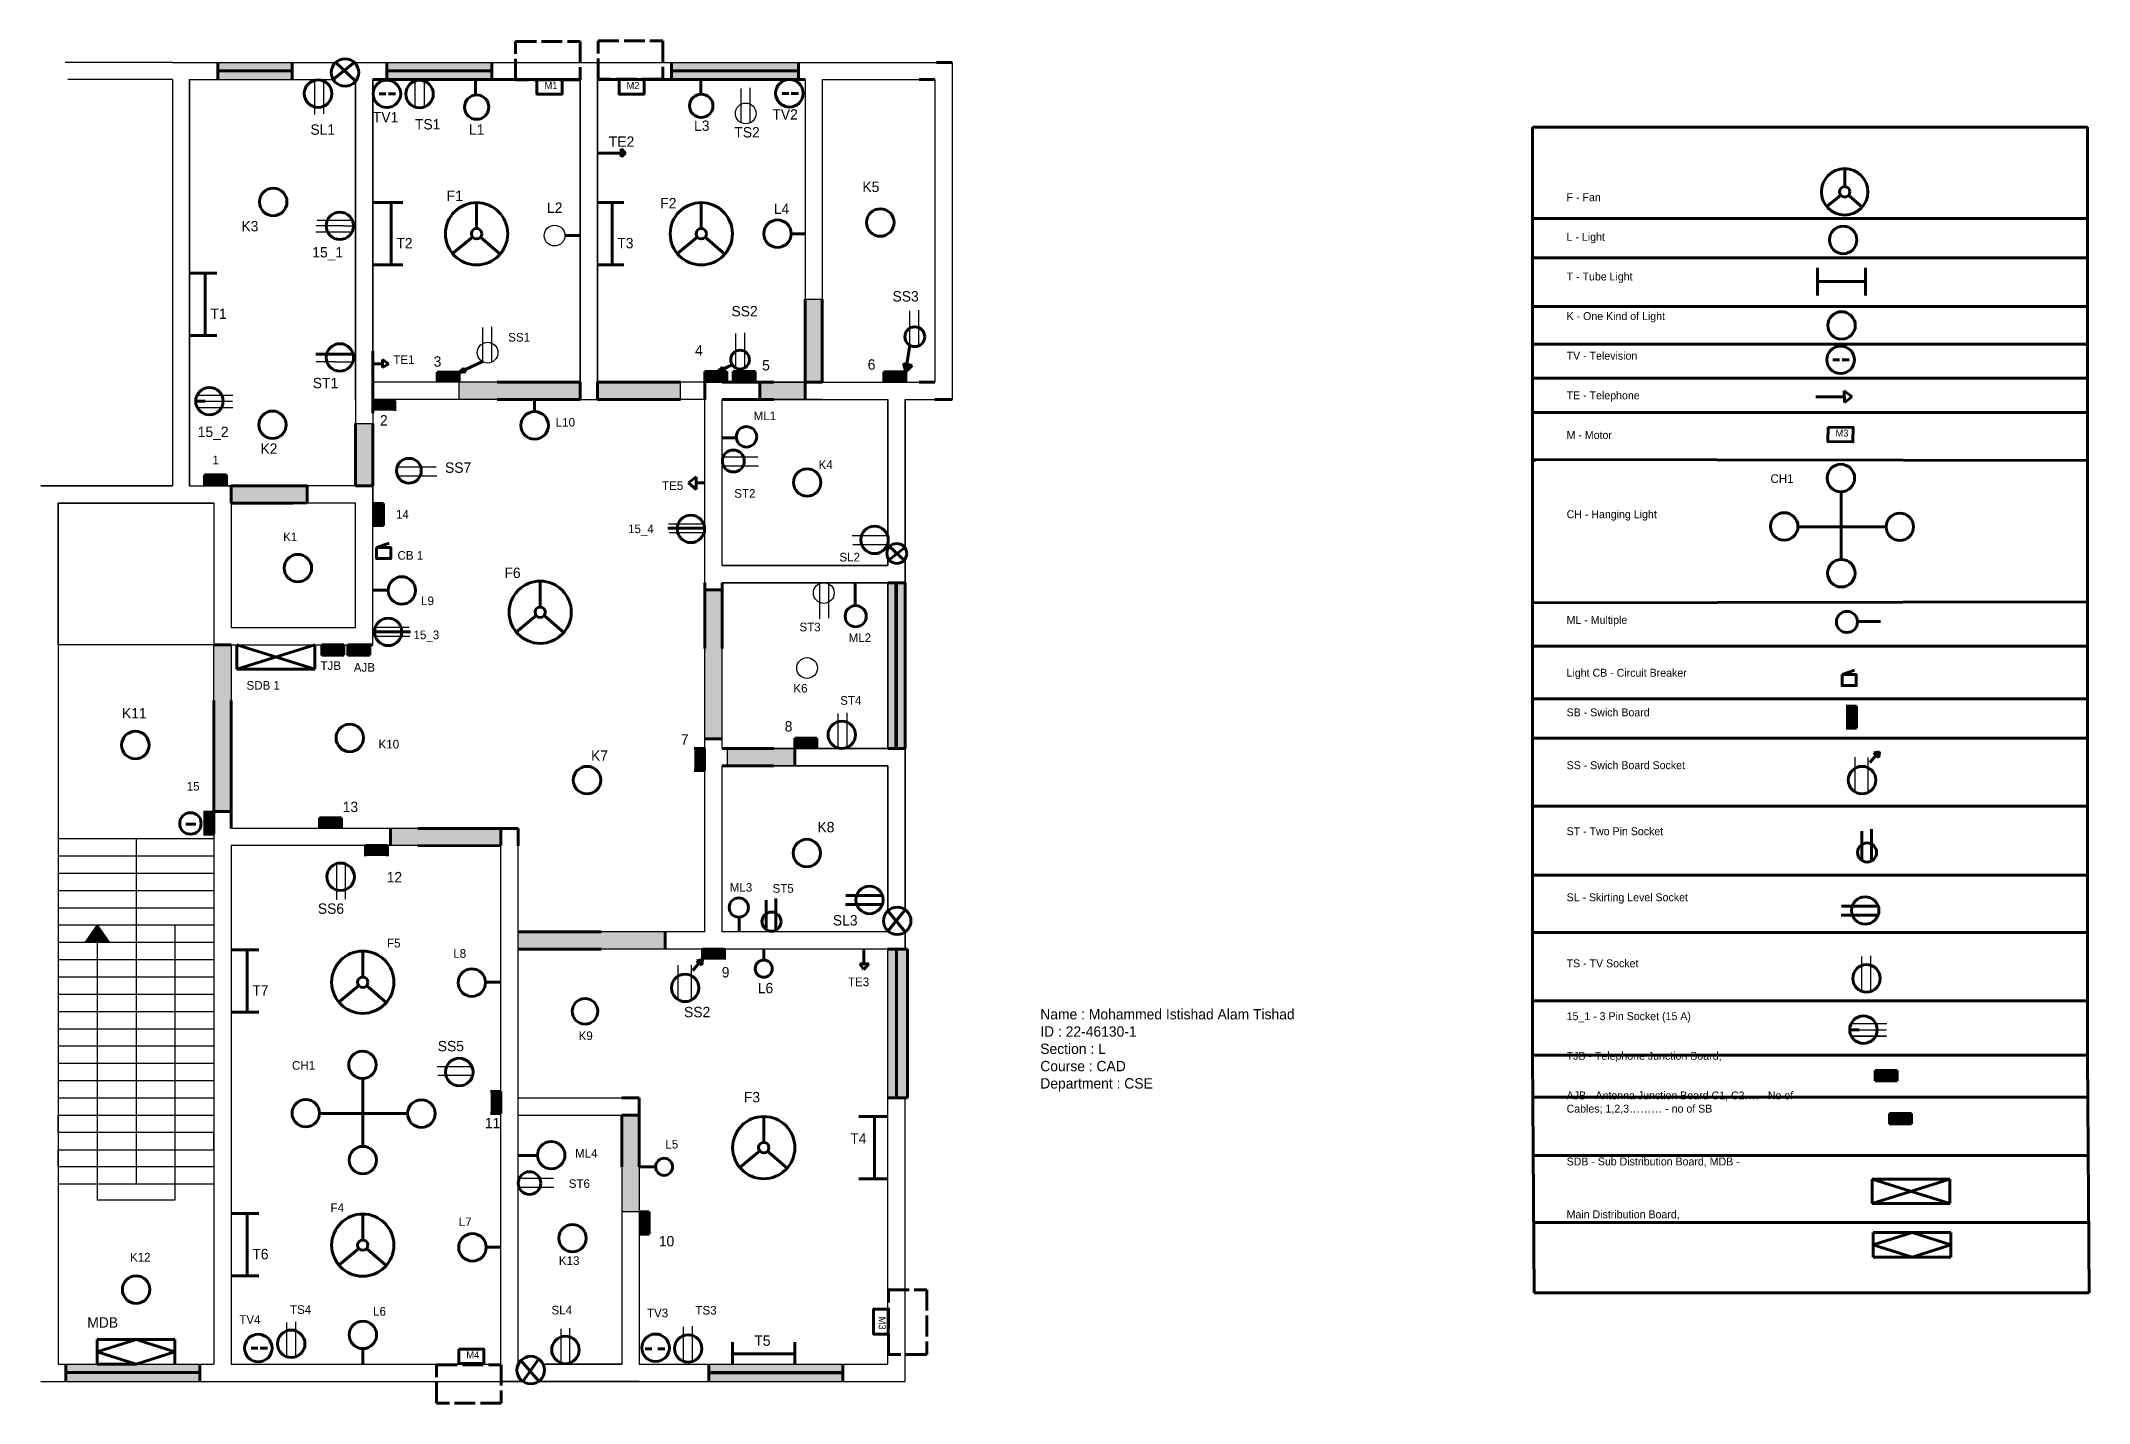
# Model space of a CAD drawing. Header units: inches. Extents: x -1722 to 2146, y -2751 to 53.
# Drawn here: x 961 to 2146, y -753 to 35 of the extents above; entities that cross this region are included whole.
import ezdxf

# ---------------------------------------------------------------- set-up
doc = ezdxf.new("R2010")
doc.units = ezdxf.units.IN
doc.header["$MEASUREMENT"] = 0
doc.linetypes.add('ACAD_ISO02W100', pattern=[15, 12, -3])

msp = doc.modelspace()

# ---------------------------------------------------------------- texts
at = {"color": 3, "lineweight": 200, "char_height": 4, "width": 4.7455, "attachment_point": 1}
for s, insert in [('M1', (1252.31, 11.51)), ('M2', (1299.78, 11.51)), ('M4', (1207.07, -722.83))]:
    msp.add_mtext(s, dxfattribs=dict(at, insert=insert))
at = {"color": 131, "lineweight": 200, "attachment_point": 1}
for s, insert, char_height, width in [('TV1', (1152.98, -5.85), 6, 15.3356), ('TV2', (1384.1, -4.23), 6, 12.4663), ('TV3', (1311.54, -698.07), 5, 16.9299), ('TV4', (1075.73, -701.84), 5, 17.2488)]:
    msp.add_mtext(s, dxfattribs=dict(at, insert=insert, char_height=char_height, width=width))
at = {"lineweight": 200, "attachment_point": 1}
for s, insert, char_height, width in [('TS1', (1177.32, -9.93), 6, 19.9364), ('L3', (1338.78, -10.77), 6, 12.7704), ('SL1', (1116.86, -12.99), 6, 13.6174), ('L1', (1208.58, -12.98), 6, 14.6935), ('TS2', (1362.06, -14.57), 6, 17.3312), ('L2', (1253.71, -58.19), 6, 10.5407), ('L4', (1384.93, -58.82), 6, 12.478), ('\\pl3.458;{\\H0.9167x;F - Fan \\P\\P\\PL - Light\\P\\P\\PT - Tube Light\\P\\P\\PK - One Kind of Light \\P\\P\\PTV - Television\\P\\P\\PTE - Telephone \\P\\P\\PM - Motor\\P\\P\\P\\P\\P\\PCH - Hanging Light \\P\\P\\P\\P\\P\\P\\P\\PML - Multiple\\P \\P\\P\\PLight CB - Circuit Breaker \\P\\P\\PSB - Swich Board\\P\\P\\P\\PSS - Swich Board Socket \\P\\P\\P\\P\\PST - Two Pin Socket\\P\\P\\P\\P\\PSL - Skirting Level Socket \\P\\P\\P\\P\\PTS - TV Socket\\P\\P\\P\\P15_1 - 3 Pin Socket (15 A)\\P\\P\\PTJB - Telephone Junction Board; \\P\\P\\PAJB - Antenna Junction Board C1, C2\\fArial|b0|i0|c0|p34;…\\Ftxt|c0;. - No of Cables; 1,2,3\\fArial|b0|i0|c0|p34;………\\Ftxt|c0; - no of SB\\P\\P\\P\\PSDB - Sub Distribution Board, MDB - \\P\\P\\P\\PMain Distribution Board,}', (1840.11, -52.85), 5, 156.2628), ('T2', (1166.58, -78.69), 6, 9.0129), ('T3', (1294.38, -78.69), 6, 9.0129), ('SS2', (1360.43, -118.06), 6, 21.9048), ('SS3', (1453.6, -109.47), 6, 21.9048), ('T1', (1059.05, -119.51), 6, 9.0129), ('SS1', (1231.26, -133.67), 5, 21.0381), ('L10', (1258.77, -182.82), 5, 11.1793), ('ML1', (1373.26, -179.1), 5, 25.8556), ('SS7', (1194.72, -208.56), 6, 21.9048), ('CH1', (1961.49, -215.41), 5, 20.4591), ('CB 1', (1167.23, -259.82), 5, 20.8869), ('SL2', (1422.87, -260.83), 5, 13.7376), ('L9', (1180.86, -286.1), 5, 19.6611), ('ML2', (1428.2, -307.46), 5, 23.2807), ('ML3', (1359.46, -451.86), 5, 23.2807), ('SS6', (1121.17, -463.65), 6, 21.9048), ('SL3', (1419.08, -470.42), 6, 16.535), ('L8', (1199.53, -490.1), 5, 27.3601), ('T7', (1083.25, -510.95), 6, 9.0129), ('L6', (1375.64, -509.6), 6, 14.418), ('SS2', (1332.99, -523.47), 6, 21.9048), ('Name : Mohammed Istishad Alam Tishad\\PID : 22-46130-1\\PSection : L\\PCourse : CAD\\PDepartment : CSE', (1539.07, -524.73), 6, 375.2942), ('SS5', (1190.51, -543.18), 6, 21.9048), ('CH1', (1106.19, -554.85), 5, 20.4591), ('L5', (1322.2, -600.42), 5, 27.3601), ('T4', (1429.17, -596.6), 6, 9.8903), ('ML4', (1269.97, -605.67), 5, 23.2807), ('L7', (1202.69, -645.33), 5, 27.3601), ('T6', (1083.25, -663.5), 6, 9.0129), ('TS4', (1105.07, -696.1), 5, 23.3949), ('L6', (1153.13, -697.09), 5, 27.3601), ('SL4', (1256.32, -696.38), 5, 23.5151), ('TS3', (1339.58, -696.49), 5, 30.1563), ('T5', (1373.65, -713.55), 6, 9.0129)]:
    msp.add_mtext(s, dxfattribs=dict(at, insert=insert, char_height=char_height, width=width))
at = {"color": 90, "lineweight": 200, "attachment_point": 1}
for s, insert, char_height, width in [('TE2', (1289.48, -19.95), 6, 11.9086), ('TE1', (1164.85, -146.54), 5, 3.2315), ('TE5', (1320.26, -219.46), 5, 12.3147), ('TE3', (1427.82, -506.51), 5, 13.5598)]:
    msp.add_mtext(s, dxfattribs=dict(at, insert=insert, char_height=char_height, width=width))
at = {"color": 220, "lineweight": 200, "attachment_point": 1}
for s, insert, char_height, width in [('K5', (1436.16, -46.14), 6, 22.9286), ('K3', (1076.94, -68.9), 6, 7.4589), ('K2', (1087.97, -197.57), 6, 23.0139), ('K4', (1410.82, -207.38), 5, 18.0501), ('K1', (1101.1, -249.09), 5, 11.5644), ('K6', (1396.26, -336.7), 5, 25.1757), ('K11', (1007.87, -350.64), 6, 37.7132), ('K10', (1156.27, -369.01), 5, 29.2965), ('K7', (1279.2, -375.15), 6, 14.8088), ('K8', (1410.18, -416.5), 6, 26.321), ('K9', (1272.01, -537.68), 5, 27.3601), ('K12', (1012.47, -665.78), 5, 17.9897), ('K13', (1260.59, -667.78), 5, 22.5434)]:
    msp.add_mtext(s, dxfattribs=dict(at, insert=insert, char_height=char_height, width=width))
at = {"color": 202, "lineweight": 200, "attachment_point": 1}
for s, insert, char_height, width in [('F1', (1195.69, -51.31), 6, 17.2889), ('F2', (1319.23, -55.56), 6, 9.5768), ('F6', (1229.09, -269.4), 6, 20.2817), ('F5', (1161.17, -484.11), 5, 15.7705), ('F3', (1367.62, -572.71), 6, 35.4469), ('F4', (1128.48, -637.18), 5, 13.9078)]:
    msp.add_mtext(s, dxfattribs=dict(at, insert=insert, char_height=char_height, width=width))
at = {"color": 112, "lineweight": 200, "attachment_point": 1}
for s, insert, char_height, width in [('15_1', (1117.93, -83.99), 6, 16.082), ('15_2', (1051.65, -187.87), 6, 24.123), ('15_4', (1300.64, -244.46), 5, 16.6541), ('15_3', (1176.5, -305.78), 5, 17.2591)]:
    msp.add_mtext(s, dxfattribs=dict(at, insert=insert, char_height=char_height, width=width))
at = {"color": 1, "lineweight": 200, "attachment_point": 1}
for s, insert, char_height, width in [('4', (1339.36, -140.71), 6, 1.3207), ('3', (1188.16, -147.13), 6, 7.2092), ('5', (1378.18, -149.36), 6, 10.2592), ('6', (1439.24, -148.88), 6, 10.2592), ('2', (1157.11, -181.19), 6, 14.7525), ('1', (1060.24, -204.58), 5, 11.5644), ('14', (1166.35, -236.07), 5, 20.9849), ('7', (1331.14, -365.78), 6, 10.2592), ('8', (1391.21, -358.2), 6, 10.2592), ('15', (1045.25, -393.39), 5, 10.4506), ('13', (1135.54, -404.81), 6, 10.2592), ('12', (1160.98, -445.43), 6, 10.2592), ('9', (1354.82, -500.46), 6, 10.2592), ('11', (1217.77, -587.69), 6, 10.2592), ('10', (1318.41, -656.02), 6, 10.2592)]:
    msp.add_mtext(s, dxfattribs=dict(at, insert=insert, char_height=char_height, width=width))
at = {"color": 32, "lineweight": 200, "attachment_point": 1}
for s, insert, char_height, width in [('ST1', (1118.21, -159.62), 6, 29.1139), ('ST2', (1362.04, -223.97), 5, 24.3921), ('ST3', (1399.78, -301.24), 5, 30.3191), ('ST4', (1423.33, -343.73), 5, 16.7838), ('ST5', (1384.2, -452.47), 5, 20.3057), ('ST6', (1266.29, -623.21), 5, 27.3601)]:
    msp.add_mtext(s, dxfattribs=dict(at, insert=insert, char_height=char_height, width=width))
at = {"lineweight": 200, "insert": (1999.17, -189.53), "char_height": 4, "width": 4.7455, "attachment_point": 1, "rotation": 359.28319}
msp.add_mtext('M3', dxfattribs=at)
at = {"color": 62, "lineweight": 200, "insert": (1122.66, -323.57), "char_height": 5, "width": 27.7546, "attachment_point": 1}
msp.add_mtext('TJB ', dxfattribs=at)
at = {"color": 130, "lineweight": 200, "insert": (1141.96, -324.63), "char_height": 5, "width": 23.1288, "attachment_point": 1}
msp.add_mtext('AJB', dxfattribs=at)
at = {"color": 12, "lineweight": 200, "attachment_point": 1}
for s, insert, char_height, width in [('SDB 1', (1079.9, -335.03), 5, 42.0174), ('MDB', (987.76, -703.05), 6, 23.9897)]:
    msp.add_mtext(s, dxfattribs=dict(at, insert=insert, char_height=char_height, width=width))
at = {"color": 3, "lineweight": 200, "insert": (1449.66, -702.69), "char_height": 4, "width": 4.7455, "attachment_point": 1, "rotation": 270}
msp.add_mtext('M3', dxfattribs=at)

# ---------------------------------------------------------------- hatches: boundary and pattern name
at = {"lineweight": 200}
h = msp.add_hatch(color=256, dxfattribs=at)
h.set_gradient(color1=(131, 236, 149), color2=(127, 235, 145), one_color=1, tint=0.71, name='INVCURVED')
h.paths.add_polyline_path([(1450.98, -576.11), (1455.98, -576.11), (1455.98, -490.16), (1450.98, -490.16)])
h.paths.add_polyline_path([(1424.86, -740.11), (1424.86, -735.11), (1347.32, -735.11), (1347.32, -740.11)])
h.paths.add_polyline_path([(1424.86, -735.11), (1424.86, -730.11), (1347.32, -730.11), (1347.32, -735.11)])
h.paths.add_polyline_path([(1052.89, -734.9), (1052.89, -730.11), (975.35, -730.11), (975.35, -734.9)])
h.paths.add_polyline_path([(1212.98, 12.89), (1221.84, 12.89), (1221.84, 17.89), (1161.07, 17.89), (1161.07, 12.89)])
h.paths.add_polyline_path([(1161.07, 22.89), (1161.07, 17.89), (1221.84, 17.89), (1221.84, 22.89)])
h.paths.add_polyline_path([(1063.39, 17.89), (1063.39, 12.89), (1094.98, 12.89), (1106.38, 12.89), (1106.38, 17.89)])
h.paths.add_polyline_path([(1106.38, 17.89), (1106.38, 22.89), (1063.39, 22.89), (1063.39, 17.89)])
h.paths.add_polyline_path([(1325.77, 17.89), (1325.77, 12.89), (1342.98, 12.89), (1393.16, 12.89, -0.0488774), (1394.71, 12.89), (1399.15, 12.89), (1399.15, 17.89)])
h.paths.add_polyline_path([(1325.77, 22.89), (1325.77, 17.89), (1399.15, 17.89), (1399.15, 22.89)])
at = {"lineweight": 158}
h = msp.add_hatch(color=256, dxfattribs=at)
h.set_gradient(color1=(185, 201, 19), color2=(185, 201, 19), one_color=1, tint=0.43, name='INVCURVED')
h.paths.add_polyline_path([(1412.98, -114.11), (1402.98, -114.11), (1402.98, -162.11), (1412.98, -162.11)])
at = {"lineweight": 200}
h = msp.add_hatch(color=256, dxfattribs=at)
h.set_gradient(color1=(255, 255, 255), one_color=1, tint=1, name='INVCURVED')
h.paths.add_polyline_path([(1202.9, -156.51), (1206.83, -156.11), (1205.55, -153.94)])
h = msp.add_hatch(color=256, dxfattribs=at)
h.set_gradient(color1=(255, 255, 255), one_color=1, tint=1, name='INVCURVED')
h.paths.add_polyline_path([(1352.52, -155.93), (1356.45, -155.53), (1355.17, -153.36)])
h = msp.add_hatch(color=256, dxfattribs=at)
h.set_gradient(color1=(255, 255, 255), one_color=1, tint=1, name='INVCURVED')
h.paths.add_polyline_path([(1461.23, -156.1), (1464.99, -152.54), (1459.97, -151.23)])
at = {"lineweight": 158}
h = msp.add_hatch(color=256, dxfattribs=at)
h.set_gradient(color1=(135, 135, 120), color2=(116, 116, 103), one_color=1, tint=0.43, name='INVCURVED')
h.paths.add_polyline_path([(1190.09, -156.24), (1190.09, -162.24), (1202.83, -162.24), (1202.83, -156.24)])
h = msp.add_hatch(color=256, dxfattribs=at)
h.set_gradient(color1=(185, 201, 19), color2=(207, 224, 21), one_color=1, tint=0.48, name='INVCURVED')
h.paths.add_polyline_path([(1202.83, -162.11), (1202.83, -162.24), (1202.83, -172.11), (1224.98, -172.11), (1272.98, -172.11), (1272.98, -162.11), (1224.98, -162.11)])
h = msp.add_hatch(color=256, dxfattribs=at)
h.set_gradient(color1=(185, 201, 19), color2=(185, 201, 19), one_color=1, tint=0.43, name='INVCURVED')
h.paths.add_polyline_path([(1272.98, -172.11), (1272.98, -162.11), (1224.98, -162.11), (1224.98, -172.11)])
h = msp.add_hatch(color=256, dxfattribs=at)
h.set_gradient(color1=(185, 201, 19), color2=(185, 201, 19), one_color=1, tint=0.43, name='INVCURVED')
h.paths.add_polyline_path([(1282.98, -162.11), (1282.98, -172.11), (1330.98, -172.11), (1330.98, -162.11)])
h = msp.add_hatch(color=256, dxfattribs=at)
h.set_gradient(color1=(135, 135, 120), color2=(116, 116, 103), one_color=1, tint=0.43, name='INVCURVED')
h.paths.add_polyline_path([(1345.08, -155.94), (1345.08, -161.94), (1357.82, -161.94), (1357.82, -155.94)])
h = msp.add_hatch(color=256, dxfattribs=at)
h.set_gradient(color1=(135, 135, 120), color2=(116, 116, 103), one_color=1, tint=0.43, name='INVCURVED')
h.paths.add_polyline_path([(1361.33, -155.93), (1361.33, -161.93), (1374.08, -161.93), (1374.08, -155.93)])
h = msp.add_hatch(color=256, dxfattribs=at)
h.set_gradient(color1=(185, 201, 19), color2=(185, 201, 19), one_color=1, tint=0.43, name='INVCURVED')
h.paths.add_polyline_path([(1384.98, -162.11), (1376.76, -162.11), (1376.76, -172.11), (1384.98, -172.11), (1402.98, -172.11), (1402.98, -162.11)])
h = msp.add_hatch(color=256, dxfattribs=at)
h.set_gradient(color1=(135, 135, 120), color2=(116, 116, 103), one_color=1, tint=0.43, name='INVCURVED')
h.paths.add_polyline_path([(1448.49, -156.1), (1448.49, -162.1), (1461.23, -162.1), (1461.23, -156.1)])
h = msp.add_hatch(color=256, dxfattribs=at)
h.set_gradient(color1=(135, 135, 120), color2=(116, 116, 103), one_color=1, tint=0.43, name='INVCURVED')
h.paths.add_polyline_path([(1152.97, -172.64), (1152.97, -178.64), (1165.71, -178.64), (1165.71, -172.64)])
h = msp.add_hatch(color=256, dxfattribs=at)
h.set_gradient(color1=(185, 201, 19), color2=(185, 201, 19), one_color=1, tint=0.43, name='INVCURVED')
h.paths.add_polyline_path([(1152.98, -186.11), (1142.98, -186.11), (1142.98, -222.11), (1152.98, -222.11)])
h = msp.add_hatch(color=256, dxfattribs=at)
h.set_gradient(color1=(135, 135, 120), color2=(116, 116, 103), one_color=1, tint=0.43, name='INVCURVED')
h.paths.add_polyline_path([(1055.49, -215.78), (1055.49, -221.78), (1068.24, -221.78), (1068.24, -215.78)])
h = msp.add_hatch(color=256, dxfattribs=at)
h.set_gradient(color1=(185, 201, 19), color2=(185, 201, 19), one_color=1, tint=0.43, name='INVCURVED')
h.paths.add_polyline_path([(1106.98, -232.11), (1110.98, -232.11), (1110.98, -222.11), (1106.98, -222.11), (1070.98, -222.11), (1070.98, -232.11)])
h = msp.add_hatch(color=256, dxfattribs=at)
h.set_gradient(color1=(185, 201, 19), color2=(207, 224, 21), one_color=1, tint=0.48, name='INVCURVED')
h.paths.add_polyline_path([(1115.04, -222.11), (1070.98, -222.11), (1070.98, -232.11), (1115.04, -231.93)])
h = msp.add_hatch(color=256, dxfattribs=at)
h.set_gradient(color1=(135, 135, 120), color2=(116, 116, 103), one_color=1, tint=0.43, name='INVCURVED')
h.paths.add_polyline_path([(1159.11, -232.33), (1153.11, -232.33), (1153.11, -245.07), (1159.11, -245.07)])
h = msp.add_hatch(color=256, dxfattribs=at)
h.set_gradient(color1=(216, 233, 22), color2=(185, 201, 19), one_color=1, tint=0.43, name='INVCURVED')
h.paths.add_polyline_path([(1344.98, -316.11), (1344.98, -368.51), (1354.98, -368.51), (1354.98, -347.95), (1354.98, -316.11), (1354.98, -282.21), (1344.98, -282.21)])
at = {"lineweight": 200}
h = msp.add_hatch(color=256, dxfattribs=at)
h.set_gradient(color1=(109, 232, 130), color2=(131, 236, 149), one_color=1, tint=0.72, name='INVCURVED')
h.paths.add_polyline_path([(1455.98, -278.11), (1450.98, -278.11), (1450.98, -374.11), (1455.98, -374.11)])
h = msp.add_hatch(color=256, dxfattribs=at)
h.set_gradient(color1=(109, 232, 130), color2=(131, 236, 149), one_color=1, tint=0.72, name='INVCURVED')
h.paths.add_polyline_path([(1455.98, -374.11), (1460.98, -374.11), (1460.98, -278.11), (1455.98, -278.11)])
at = {"lineweight": 158}
h = msp.add_hatch(color=256, dxfattribs=at)
h.set_gradient(color1=(216, 233, 22), one_color=1, tint=1)
h.paths.add_polyline_path([(1070.98, -346.24), (1070.98, -324.11), (1070.98, -314.11), (1060.98, -314.11), (1060.98, -346.24), (1060.98, -410.53), (1070.98, -410.53)])
h = msp.add_hatch(color=256, dxfattribs=at)
h.set_gradient(color1=(198, 238, 17), color2=(206, 241, 50), one_color=1, tint=0.57, name='INVCURVED')
h.paths.add_polyline_path([(1070.98, -346.24), (1070.98, -324.11), (1070.98, -314.11), (1060.98, -314.11), (1060.98, -346.24), (1060.98, -410.47), (1070.98, -410.47)])
h = msp.add_hatch(color=256, dxfattribs=at)
h.set_gradient(color1=(198, 238, 17), color2=(190, 229, 16), one_color=1, tint=0.48, name='INVCURVED')
h.paths.add_polyline_path([(1070.98, -346.24), (1070.98, -324.11), (1070.98, -314.11), (1060.98, -314.11), (1060.98, -346.24), (1060.98, -410.47), (1070.98, -410.47)])
h = msp.add_hatch(color=256, dxfattribs=at)
h.set_gradient(color1=(185, 201, 19), color2=(207, 224, 21), one_color=1, tint=0.48, name='INVCURVED')
h.paths.add_polyline_path([(1070.98, -346.24), (1070.98, -324.11), (1070.98, -314.11), (1060.98, -314.11), (1060.98, -346.24), (1060.98, -410.47), (1070.98, -410.47)])
h = msp.add_hatch(color=256, dxfattribs=at)
h.set_gradient(color1=(185, 201, 19), color2=(207, 224, 21), one_color=1, tint=0.48, name='INVCURVED')
h.paths.add_polyline_path([(1136.26, -320.13), (1136.26, -314.14), (1123.51, -314.14), (1123.51, -320.13)])
at = {"lineweight": 200}
h = msp.add_hatch(color=130, dxfattribs=at)
h.set_gradient(color1=(174, 212, 239), color2=(187, 219, 242), one_color=1, tint=0.84, name='INVCURVED')
h.paths.add_polyline_path([(1138.52, -314.14), (1138.52, -320.13), (1151.27, -320.13), (1151.27, -314.14)])
at = {"lineweight": 158}
h = msp.add_hatch(color=256, dxfattribs=at)
h.set_gradient(color1=(135, 135, 120), color2=(116, 116, 103), one_color=1, tint=0.43, name='INVCURVED')
h.paths.add_polyline_path([(2011.24, -349.62), (2005.24, -349.62), (2005.24, -362.36), (2011.24, -362.36)])
h = msp.add_hatch(color=256, dxfattribs=at)
h.set_gradient(color1=(135, 135, 120), color2=(116, 116, 103), one_color=1, tint=0.43, name='INVCURVED')
h.paths.add_polyline_path([(1344.88, -374.06), (1338.88, -374.06), (1338.88, -386.81), (1344.88, -386.81)])
h = msp.add_hatch(color=256, dxfattribs=at)
h.set_gradient(color1=(216, 233, 22), color2=(185, 201, 19), one_color=1, tint=0.43, name='INVCURVED')
h.paths.add_polyline_path([(1358.11, -374.11), (1358.11, -384.11), (1384.98, -384.11), (1397.13, -384.11), (1397.13, -374.11), (1384.98, -374.11)])
h = msp.add_hatch(color=256, dxfattribs=at)
h.set_gradient(color1=(135, 135, 120), color2=(116, 116, 103), one_color=1, tint=0.43, name='INVCURVED')
h.paths.add_polyline_path([(1397.13, -368.11), (1397.13, -374.11), (1409.88, -374.11), (1409.88, -368.11)])
at = {"lineweight": 200}
h = msp.add_hatch(color=256, dxfattribs=at)
h.set_gradient(color1=(255, 255, 255), one_color=1, tint=1, name='INVCURVED')
h.paths.add_polyline_path([(2024.19, -379.15), (2024.54, -375.89), (2021.22, -376.56)])
at = {"lineweight": 158}
h = msp.add_hatch(color=256, dxfattribs=at)
h.set_gradient(color1=(135, 135, 120), color2=(116, 116, 103), one_color=1, tint=0.43, name='INVCURVED')
h.paths.add_polyline_path([(1060.96, -410.82), (1054.96, -410.82), (1054.96, -423.57), (1060.96, -423.57)])
h = msp.add_hatch(color=256, dxfattribs=at)
h.set_gradient(color1=(135, 135, 120), color2=(116, 116, 103), one_color=1, tint=0.43, name='INVCURVED')
h.paths.add_polyline_path([(1122.15, -414.14), (1122.15, -420.14), (1134.89, -420.14), (1134.89, -414.14)])
h = msp.add_hatch(color=256, dxfattribs=at)
h.set_gradient(color1=(216, 233, 22), one_color=1, tint=1)
h.paths.add_polyline_path([(1178.98, -420.24), (1163.23, -420.24), (1163.23, -430.11), (1178.98, -430.11), (1226.98, -430.24), (1226.98, -430.11), (1226.98, -420.24)])
h = msp.add_hatch(color=256, dxfattribs=at)
h.set_gradient(color1=(216, 233, 22), color2=(185, 201, 19), one_color=1, tint=0.43, name='INVCURVED')
h.paths.add_polyline_path([(1178.98, -420.24), (1163.23, -420.24), (1163.23, -430.11), (1178.98, -430.11), (1226.98, -430.24), (1226.98, -430.11), (1226.98, -420.24)])
h = msp.add_hatch(color=256, dxfattribs=at)
h.set_gradient(color1=(135, 135, 120), color2=(116, 116, 103), one_color=1, tint=0.43, name='INVCURVED')
h.paths.add_polyline_path([(1148.77, -430.23), (1148.77, -436.23), (1161.51, -436.23), (1161.51, -430.23)])
at = {"lineweight": 200}
h = msp.add_hatch(color=256, dxfattribs=at)
h.set_gradient(color1=(255, 255, 255), one_color=1, tint=1, name='INVCURVED')
h.paths.add_polyline_path([(986.55, -486.11), (993.48, -486.11), (993.48, -476.11)])
h.paths.add_polyline_path([(993.48, -486.11), (1000.52, -486.11), (993.48, -476.11)])
at = {"lineweight": 158}
h = msp.add_hatch(color=256, dxfattribs=at)
h.set_gradient(color1=(216, 233, 22), color2=(185, 201, 19), one_color=1, tint=0.43, name='INVCURVED')
h.paths.add_polyline_path([(1236.98, -480.11), (1236.98, -490.11), (1284.98, -490.11), (1306.98, -490.11), (1322.06, -490.11), (1322.06, -480.11), (1284.98, -480.11)])
h = msp.add_hatch(color=256, dxfattribs=at)
h.set_gradient(color1=(135, 135, 120), color2=(116, 116, 103), one_color=1, tint=0.43, name='INVCURVED')
h.paths.add_polyline_path([(1343.71, -490.1), (1343.71, -496.1), (1356.46, -496.1), (1356.46, -490.1)])
at = {"lineweight": 200}
h = msp.add_hatch(color=256, dxfattribs=at)
h.set_gradient(color1=(131, 236, 149), color2=(127, 235, 145), one_color=1, tint=0.71, name='INVCURVED')
h.paths.add_polyline_path([(1462.18, -490.16), (1455.98, -490.16), (1455.98, -576.11), (1462.18, -576.11)])
at = {"lineweight": 158}
h = msp.add_hatch(color=256, dxfattribs=at)
h.set_gradient(color1=(185, 201, 19), color2=(207, 224, 21), one_color=1, tint=0.48, name='INVCURVED')
h.paths.add_polyline_path([(2034.76, -566.25), (2034.76, -560.26), (2022.01, -560.26), (2022.01, -566.25)])
h = msp.add_hatch(color=256, dxfattribs=at)
h.set_gradient(color1=(135, 135, 120), color2=(116, 116, 103), one_color=1, tint=0.43, name='INVCURVED')
h.paths.add_polyline_path([(1227.09, -572.48), (1221.09, -572.48), (1221.09, -585.22), (1227.09, -585.22)])
h = msp.add_hatch(color=256, dxfattribs=at)
h.set_gradient(color1=(216, 233, 22), color2=(185, 201, 19), one_color=1, tint=0.43, name='INVCURVED')
h.paths.add_polyline_path([(1306.98, -586.11), (1296.98, -586.11), (1296.98, -616.11), (1296.98, -641.93), (1306.98, -641.93), (1306.98, -616.11)])
at = {"lineweight": 200}
h = msp.add_hatch(color=256, dxfattribs=at)
h.set_gradient(color1=(174, 212, 239), color2=(187, 219, 242), one_color=1, tint=0.84, name='INVCURVED')
h.paths.add_polyline_path([(2030.26, -585.12), (2030.26, -591.11), (2043.02, -591.11), (2043.02, -585.12)])
at = {"lineweight": 158}
h = msp.add_hatch(color=256, dxfattribs=at)
h.set_gradient(color1=(135, 135, 120), color2=(116, 116, 103), one_color=1, tint=0.43, name='INVCURVED')
h.paths.add_polyline_path([(1312.79, -642.12), (1306.79, -642.12), (1306.79, -654.87), (1312.79, -654.87)])
at = {"lineweight": 200}
h = msp.add_hatch(color=256, dxfattribs=at)
h.set_gradient(color1=(131, 236, 149), color2=(127, 235, 145), one_color=1, tint=0.71, name='INVCURVED')
h.paths.add_polyline_path([(975.35, -734.9), (975.35, -740.11), (1052.89, -740.11), (1052.89, -734.9)])

# ---------------------------------------------------------------- linework, layer by layer
for p, q in [((1036.98, 22.89), (974.96, 22.89)), ((1036.98, 12.89), (976.48, 12.89)), ((1036.98, 22.89), (1131.54, 22.89)), ((1036.98, 12.89), (1036.98, -222.11)), ((1046.98, 12.89), (1130.08, 12.89)), ((1046.98, 12.89), (1046.98, -222.11)), ((1046.98, 12.89), (1094.98, 12.89)), ((1094.98, 12.89), (1130.08, 12.89)), ((1114.44, 12.89), (1124.44, 12.89)), ((1142.21, 22.89), (1478.98, 22.89)), ((1152.98, 12.89), (1272.98, 12.89)), ((1282.98, 12.89), (1402.98, 12.89)), ((1412.98, 12.89), (1468.98, 12.89)), ((1478, 12.89), (1478, -162.11)), ((1488.06, 22.89), (1488.06, -172.11)), ((1119.28, 11.75), (1119.28, -7.3)), ((1124.44, 11.63), (1124.44, -6.92)), ((1177.18, 11.53), (1177.18, -3.3)), ((1182.61, 11.74), (1182.61, -3.3)), ((1365.99, -11.99), (1365.99, 7.82)), ((1371.16, -12.16), (1371.16, 8.2)), ((1141.11, -68.66), (1120.75, -68.66)), ((1140.81, -75.28), (1120.01, -75.28)), ((1135.96, -71.74), (1120.2, -71.74)), ((1135.96, -71.74), (1141.96, -71.74)), ((1402.98, -114.11), (1412.98, -114.11)), ((1221.84, -150.55), (1221.84, -130.19)), ((1463.71, -140.75), (1463.71, -120.93)), ((1468.87, -140.92), (1468.87, -120.56)), ((1216.68, -150.38), (1216.68, -130.56)), ((1363.05, -153.83), (1363.05, -134.01)), ((1368.22, -154), (1368.22, -133.64)), ((1130.61, -150.41), (1120.15, -150.41)), ((1130.25, -145.91), (1124.94, -145.91)), ((1130.61, -150.41), (1141.33, -150.41)), ((1202.83, -172.11), (1202.83, -162.11)), ((1272.98, -162.11), (1272.98, -172.11)), ((1282.98, -172.11), (1282.98, -162.11)), ((1330.98, -172.11), (1330.98, -162.11)), ((1402.98, -162.11), (1412.98, -162.11)), ((1412.98, -162.11), (1450.98, -162.11)), ((1460.98, -162.11), (1450.98, -162.11)), ((1460.98, -162.11), (1468.98, -162.11)), ((1050.87, -169.57), (1071.24, -169.57)), ((1050.87, -176.8), (1071.24, -176.8)), ((1051.18, -169.6), (1071.97, -169.6)), ((1051.18, -176.68), (1071.97, -176.68)), ((1056.02, -173.14), (1071.79, -173.14)), ((1056.02, -173.14), (1071.79, -173.14)), ((1272.98, -172.11), (1282.98, -172.11)), ((1412.98, -172.11), (1450.98, -172.11)), ((1450.98, -257.09), (1450.98, -172.11)), ((1460.98, -172.11), (1478.98, -172.11)), ((1460.98, -257.56), (1460.98, -172.11)), ((1142.98, -186.11), (1152.98, -186.11)), ((1167.08, -211.05), (1189.68, -211.12)), ((1355.67, -210.48), (1376.03, -210.48)), ((1355.84, -205.31), (1375.65, -205.31)), ((1036.98, -222.11), (960.98, -222.11)), ((1115.04, -221.93), (1115.04, -231.93)), ((1152.98, -222.11), (1142.98, -222.11)), ((1167.29, -216.28), (1190.06, -216.29)), ((1036.98, -232.11), (970.98, -232.11)), ((970.98, -232.11), (970.98, -730.11)), ((1036.98, -232.11), (1046.98, -232.11)), ((1344.33, -244.18), (1323.96, -244.18)), ((1344.15, -249.34), (1324.34, -249.34)), ((1450.56, -251.04), (1430.2, -251.04)), ((1450.39, -256.21), (1430.57, -256.21)), ((1450.98, -268.11), (1450.98, -263.85)), ((1460.98, -467.3), (1460.98, -264.19)), ((1411.36, -278.57), (1411.36, -298.93)), ((1416.53, -278.74), (1416.53, -298.55)), ((1450.98, -374.11), (1450.98, -278.11)), ((1154.19, -303.86), (1174, -303.86)), ((970.98, -314.11), (970.98, -430.11)), ((1060.98, -346.24), (1060.98, -314.11)), ((1154.02, -309.02), (1174.38, -309.02)), ((1070.98, -324.11), (1070.98, -346.24)), ((1354.98, -374.11), (1354.98, -347.95)), ((1422.21, -373.54), (1422.21, -353.72)), ((1427.38, -373.71), (1427.38, -353.35)), ((1358.11, -384.17), (1358.11, -374.17)), ((2010.5, -398.89), (2010.5, -379.07)), ((1450.98, -467.86), (1450.98, -384.11)), ((2018.06, -399.53), (2018.06, -379.17)), ((970.98, -426.11), (1060.98, -426.11)), ((1015.98, -426.11), (1015.98, -626.11)), ((970.98, -436.11), (1060.98, -436.11)), ((1236.98, -576.11), (1236.98, -430.24)), ((970.98, -446.11), (1060.98, -446.11)), ((1131.86, -441.14), (1131.86, -461.5)), ((1137.03, -441.31), (1137.03, -461.12)), ((970.98, -456.11), (1060.98, -456.11)), ((970.98, -466.11), (1060.98, -466.11)), ((970.98, -476.11), (1060.98, -476.11)), ((970.98, -476.11), (1015.98, -476.11)), ((993.48, -476.11), (986.55, -486.11)), ((993.48, -476.11), (993.48, -635.27)), ((993.48, -476.11), (1000.52, -486.11)), ((1015.98, -476.11), (1060.98, -476.11)), ((1038.48, -476.11), (1038.48, -635.27)), ((1344.98, -480.11), (1284.98, -480.11)), ((1450.98, -480.11), (1450.98, -479.6)), ((1460.98, -490.16), (1460.98, -480.17)), ((970.98, -486.11), (1060.98, -486.11)), ((970.98, -496.11), (1060.98, -496.11)), ((1306.98, -490.11), (1284.98, -490.11)), ((1450.98, -730.11), (1450.98, -490.11)), ((2014.34, -514.22), (2014.34, -494.4)), ((2019.51, -514.39), (2019.51, -494.03)), ((970.98, -506.11), (1060.98, -506.11)), ((1329.68, -519.1), (1329.68, -499.29)), ((1337.24, -519.74), (1337.24, -499.38)), ((970.98, -516.11), (1060.98, -516.11)), ((970.98, -526.11), (1060.98, -526.11)), ((970.98, -536.11), (1060.98, -536.11)), ((2007.69, -533.17), (2028.05, -533.17)), ((2007.69, -540.4), (2028.05, -540.4)), ((2008, -533.19), (2028.79, -533.19)), ((2008, -540.28), (2028.79, -540.28)), ((2012.84, -536.74), (2028.61, -536.74)), ((2012.84, -536.74), (2028.61, -536.74)), ((970.98, -546.11), (1060.98, -546.11)), ((970.98, -556.11), (1060.98, -556.11)), ((970.98, -566.11), (1060.98, -566.11)), ((1210.61, -558.1), (1190.25, -558.1)), ((1210.43, -563.26), (1190.62, -563.26)), ((970.98, -576.11), (1060.98, -576.11)), ((1460.98, -740.11), (1460.98, -576.11)), ((970.98, -596.11), (970.98, -586.11)), ((970.98, -586.11), (1060.98, -586.11)), ((1060.98, -596.11), (970.98, -596.11)), ((1060.98, -606.11), (1060.98, -596.11)), ((970.98, -616.11), (970.98, -606.11)), ((970.98, -606.11), (1060.98, -606.11)), ((1060.98, -616.11), (970.98, -616.11)), ((1060.98, -626.11), (970.98, -626.11)), ((1237.37, -627.87), (1257.73, -627.87)), ((1237.72, -622.56), (1257.53, -622.56)), ((1038.48, -635.27), (993.48, -635.27)), ((1296.98, -641.93), (1306.98, -641.93)), ((1103.25, -725.9), (1103.25, -706.09)), ((1108.42, -726.07), (1108.42, -705.71)), ((1261.83, -729.51), (1261.83, -709.7)), ((1266.99, -729.68), (1266.99, -709.32)), ((1332.65, -728.33), (1332.65, -708.52)), ((1337.82, -728.5), (1337.82, -708.14)), ((970.98, -730.11), (1060.98, -730.11)), ((1070.98, -730.11), (1226.98, -730.11)), ((1236.98, -730.11), (1237.13, -730.11)), ((1251.44, -730.11), (1296.98, -730.11)), ((1306.98, -730.11), (1450.98, -730.11)), ((960.98, -740.11), (1239.79, -740.11)), ((1248.78, -740.11), (1460.98, -740.11))]:
    msp.add_line(p, q)
for p, q in [((1063.39, 22.89), (1063.39, 12.89)), ((1063.39, 22.89), (1063.39, 17.89)), ((1063.39, 17.89), (1106.38, 17.89)), ((1106.38, 17.89), (1063.39, 17.89)), ((1106.38, 12.89), (1106.38, 22.89)), ((1161.07, 12.89), (1161.07, 22.89)), ((1161.07, 22.89), (1161.07, 17.89)), ((1161.07, 17.89), (1221.84, 17.89)), ((1161.07, 17.89), (1221.84, 17.89)), ((1221.84, 22.89), (1221.84, 12.89)), ((1325.77, 22.89), (1325.77, 12.89)), ((1325.77, 12.89), (1325.77, 17.89)), ((1325.77, 17.89), (1399.15, 17.89)), ((1325.77, 17.89), (1399.15, 17.89)), ((1399.15, 12.89), (1399.15, 22.89)), ((1468.98, 12.89), (1478, 12.89)), ((1478.98, 22.89), (1488.06, 22.89)), ((2144.89, -14.52), (1823.86, -14.52)), ((1823.86, -14.52), (1823.86, -32.67)), ((2144.89, -551.44), (2144.89, -14.52)), ((1282.98, -29.63), (1296.67, -29.63)), ((1299.19, -29.63), (1296.67, -27.12)), ((1296.67, -27.12), (1296.67, -31.74)), ((1296.67, -31.74), (1299.19, -29.63)), ((1823.86, -32.67), (1823.86, -551.44)), ((1152.98, -58.27), (1170.33, -58.27)), ((1163.55, -58.27), (1163.55, -94.27)), ((1282.98, -58.27), (1298.13, -58.27)), ((1291.34, -58.27), (1291.34, -94.27)), ((1823.19, -67.51), (2144.89, -67.51)), ((1170.33, -94.27), (1152.98, -94.27)), ((1298.13, -94.27), (1282.98, -94.27)), ((2144.89, -90.25), (1823.86, -90.25)), ((1046.98, -99.09), (1062.8, -99.09)), ((1056.01, -99.09), (1056.01, -135.09)), ((1988.76, -111.93), (1988.76, -95.91)), ((2016.45, -103.92), (1988.76, -103.92)), ((2016.45, -95.91), (2016.45, -111.93)), ((1823.86, -118.37), (2144.89, -118.37)), ((1062.8, -135.09), (1046.98, -135.09)), ((1463.71, -140.75), (1461.93, -151.74)), ((2144.89, -140.16), (1823.86, -140.16)), ((1152.98, -144.11), (1152.98, -180.11)), ((1153.02, -151.58), (1158.46, -151.58)), ((1162.05, -151.58), (1158.46, -148.92)), ((1158.46, -153.69), (1158.46, -148.92)), ((1158.46, -153.69), (1162.17, -151.58)), ((1202.9, -156.51), (1205.55, -153.94)), ((1205.55, -153.94), (1206.83, -156.11)), ((1216.32, -150.12), (1206.13, -155.07)), ((1352.52, -155.93), (1355.17, -153.36)), ((1355.17, -153.36), (1356.45, -155.53)), ((1360.85, -152.02), (1355.75, -154.49)), ((1461.23, -156.1), (1459.97, -151.23)), ((1459.97, -151.23), (1464.99, -152.54)), ((1464.99, -152.54), (1461.23, -156.1)), ((1206.83, -156.11), (1202.9, -156.51)), ((1356.45, -155.53), (1352.52, -155.93)), ((1468.98, -162.11), (1478, -162.11)), ((1823.86, -159.75), (2144.89, -159.75)), ((1246.57, -179.17), (1246.57, -172.16)), ((1488.06, -172.11), (1478.06, -172.11)), ((1478.98, -172.11), (1488.06, -172.11)), ((1987.74, -170.67), (2004.27, -170.67)), ((2008.81, -170.67), (2004.19, -167.14)), ((2004.19, -167.14), (2004.34, -173.8)), ((2004.34, -173.8), (2008.49, -170.54)), ((2008.32, -170.67), (2008.81, -170.67)), ((2144.89, -179.65), (1823.86, -179.65)), ((1823.2, -206.9), (2145.75, -207.42)), ((1823.86, -207.45), (1825.4, -207.45)), ((1340.09, -216.83), (1335.62, -220.41)), ((1335.62, -220.41), (1340.09, -224.29)), ((1340.09, -224.29), (1340.09, -216.83)), ((1344.98, -220.41), (1340.09, -220.41)), ((1155.16, -257.77), (1162.43, -255.19)), ((1450.98, -257.09), (1450.95, -258.62)), ((1460.98, -257.56), (1460.98, -258.24)), ((1455.58, -260.69), (1455.58, -261.73)), ((1450.98, -278.11), (1460.98, -278.11)), ((1455.58, -278.11), (1455.58, -374.11)), ((1460.98, -278.11), (1460.98, -374.11)), ((1823.72, -289.79), (2145.24, -289.27)), ((1823.86, -314.89), (2144.89, -314.89)), ((2002.88, -331.29), (2010.15, -328.71)), ((1823.86, -345.36), (2144.89, -345.36)), ((1460.98, -374.11), (1450.98, -374.11)), ((1450.98, -374.11), (1455.98, -374.11)), ((2144.89, -368.03), (1823.86, -368.03)), ((2019, -382.18), (2022.67, -377.88)), ((2024.54, -375.89), (2021.22, -376.56)), ((2021.22, -376.56), (2024.19, -379.15)), ((2024.19, -379.15), (2024.54, -375.89)), ((1823.86, -407.41), (2144.89, -407.41)), ((2014.29, -421.86), (2014.29, -438.75)), ((1823.86, -447.22), (2144.89, -447.22)), ((1380.47, -461.85), (1380.47, -478.74)), ((2144.89, -480.53), (1823.86, -480.53)), ((1070.98, -490.54), (1087, -490.54)), ((1080.21, -490.54), (1080.21, -526.54)), ((1343.71, -496.1), (1340.4, -496.77)), ((1340.4, -496.77), (1343.37, -499.37)), ((1343.37, -499.37), (1343.71, -496.1)), ((1437.02, -490.11), (1437.02, -498.55)), ((1450.69, -490.16), (1462.18, -490.16)), ((1455.98, -576.11), (1455.98, -490.16)), ((1455.98, -490.16), (1455.98, -576.11)), ((1462.18, -490.16), (1462.18, -576.11)), ((1338.17, -502.4), (1341.84, -498.1)), ((1437.02, -501.87), (1434.73, -498.55)), ((1434.73, -498.55), (1439.84, -498.55)), ((1439.84, -498.55), (1437.02, -501.87)), ((1823.86, -519.91), (2144.89, -519.91)), ((1087, -526.54), (1070.98, -526.54)), ((1823.86, -551.44), (1824.75, -688.97)), ((1823.86, -551.44), (2144.89, -551.44)), ((2144.89, -551.44), (2145.78, -688.97)), ((1462.18, -576.11), (1450.98, -576.11)), ((1450.98, -576.11), (1455.98, -576.11)), ((1824.02, -575.62), (2145.05, -575.62)), ((1434.2, -586.92), (1450.98, -586.92)), ((1443.16, -586.92), (1443.16, -622.92)), ((2145.27, -609.43), (1824.23, -609.43)), ((1434.2, -622.92), (1450.98, -622.92)), ((2020.34, -623.17), (2065.34, -623.17)), ((1070.98, -643.09), (1087, -643.09)), ((1080.21, -643.09), (1080.21, -679.09)), ((1824.49, -648.22), (2145.52, -648.22)), ((2065.92, -668.21), (2043.42, -668.21)), ((1087, -679.09), (1070.98, -679.09)), ((1824.75, -688.97), (2145.78, -688.97)), ((1361.1, -724.17), (1361.1, -717.36)), ((1361.1, -717.36), (1361.1, -730.36)), ((1397.1, -724.17), (1397.1, -717.36)), ((1397.1, -717.36), (1397.1, -730.11)), ((975.35, -730.11), (975.35, -740.11)), ((975.35, -730.11), (975.35, -734.9)), ((1052.89, -740.11), (1052.89, -730.11)), ((1052.89, -730.11), (1052.89, -734.9)), ((1347.32, -730.11), (1347.32, -740.11)), ((1347.32, -730.11), (1347.32, -735.11)), ((1361.1, -724.17), (1397.1, -724.17)), ((1424.86, -740.11), (1424.86, -730.11)), ((1424.86, -730.11), (1424.86, -735.11)), ((975.35, -734.9), (1052.89, -734.9)), ((1052.89, -734.9), (975.35, -734.9)), ((1347.32, -734.9), (1424.86, -734.9)), ((1347.32, -735.11), (1424.86, -735.11))]:
    msp.add_line(p, q, dxfattribs=at)
at = {"lineweight": 158}
for p, q in [((1130.08, 12.89), (1142.21, 22.89)), ((1131.54, 22.89), (1142.98, 11.92)), ((1152.98, 12.89), (1212.98, 12.89)), ((1212.34, 4.26), (1212.34, 12.82)), ((1212.98, 12.89), (1272.98, 12.89)), ((1282.98, 12.89), (1342.98, 12.89)), ((1342.79, 4.68), (1342.79, 13.24)), ((1342.98, 12.89), (1402.98, 12.89)), ((1402.98, 12.89), (1402.98, 12.89)), ((1156.63, 4.73), (1160.56, 4.73)), ((1162, 4.73), (1166.08, 4.73)), ((1389.7, 4.88), (1393.63, 4.88)), ((1395.06, 4.88), (1399.15, 4.88)), ((2004.42, -49.03), (2004.42, -38.61)), ((1212.98, -73.27), (1212.98, -58.27)), ((1342.98, -73.27), (1342.98, -58.27)), ((2002.12, -53.95), (1994.09, -60.6)), ((2014.56, -60.83), (2006.69, -54)), ((1210.67, -78.19), (1199.12, -87.76)), ((1226.57, -88.07), (1215.24, -78.24)), ((1264.31, -77.33), (1272.87, -77.33)), ((1340.67, -78.19), (1329.12, -87.76)), ((1356.57, -88.07), (1345.24, -78.24)), ((1394.85, -76.27), (1402.98, -76.27)), ((1402.98, -114.11), (1402.98, -162.11)), ((1412.98, -162.11), (1412.98, -114.11)), ((1119.94, -145.91), (1141.69, -145.91)), ((1141.69, -145.91), (1130.25, -145.91)), ((1997.58, -149.15), (2001.51, -149.15)), ((2002.95, -149.15), (2007.03, -149.15)), ((1190.09, -162.24), (1190.09, -156.24)), ((1190.09, -156.24), (1202.83, -156.24)), ((1202.83, -156.24), (1202.83, -162.24)), ((1224.98, -162.11), (1272.98, -162.11)), ((1272.98, -162.11), (1272.98, -172.11)), ((1330.98, -162.11), (1282.98, -162.11)), ((1282.98, -162.11), (1282.98, -172.11)), ((1344.98, -172.11), (1344.98, -162.11)), ((1345.08, -161.94), (1345.08, -155.94)), ((1345.08, -155.94), (1357.82, -155.94)), ((1354.98, -162.11), (1384.98, -162.11)), ((1357.82, -155.94), (1357.82, -161.94)), ((1361.33, -161.93), (1361.33, -155.93)), ((1361.33, -155.93), (1374.08, -155.93)), ((1374.08, -155.93), (1374.08, -161.93)), ((1376.76, -162.11), (1376.76, -172.11)), ((1402.98, -162.11), (1412.98, -162.11)), ((1402.98, -162.11), (1402.98, -172.11)), ((1448.49, -162.1), (1448.49, -156.1)), ((1448.49, -156.1), (1461.23, -156.1)), ((1461.23, -156.1), (1461.23, -162.1)), ((1056.02, -173.14), (1050.02, -173.14)), ((1152.97, -178.64), (1152.97, -172.64)), ((1152.97, -172.64), (1165.71, -172.64)), ((1165.71, -172.64), (1165.71, -178.64)), ((1272.98, -172.11), (1224.98, -172.11)), ((1282.98, -172.11), (1330.98, -172.11)), ((1384.98, -172.11), (1354.98, -172.11)), ((1142.98, -186.11), (1142.98, -222.11)), ((1152.98, -222.11), (1152.98, -186.11)), ((1363.28, -194.35), (1354.72, -194.35)), ((1055.49, -221.78), (1055.49, -215.78)), ((1055.49, -215.78), (1068.24, -215.78)), ((1068.24, -215.78), (1068.24, -221.78)), ((1070.98, -232.11), (1070.98, -222.11)), ((1070.98, -222.11), (1106.98, -222.11)), ((1115.04, -222.11), (1070.98, -222.11)), ((1070.98, -222.11), (1070.98, -232.11)), ((1115.04, -231.93), (1115.04, -222.11)), ((1142.98, -222.11), (1152.98, -222.11)), ((1070.98, -232.11), (1115.04, -231.93)), ((1106.98, -232.11), (1070.98, -232.11)), ((1153.11, -232.33), (1159.11, -232.33)), ((1159.11, -232.33), (1159.11, -245.07)), ((2002.42, -225.51), (2002.42, -264.72)), ((1159.11, -245.07), (1153.11, -245.07)), ((1344.83, -246.65), (1323.64, -246.65)), ((1338.83, -246.65), (1344.83, -246.65)), ((1977.4, -245.73), (2028.4, -245.73)), ((1451.62, -264.83), (1460.65, -257.76)), ((1451.95, -257.22), (1460.25, -265.15)), ((1460.98, -257.56), (1460.98, -257.56)), ((1161.56, -282.48), (1153, -282.48)), ((1249.78, -292.21), (1249.78, -277.21)), ((1344.98, -316.11), (1344.98, -278.11)), ((1354.98, -282.21), (1344.98, -282.21)), ((1354.98, -316.11), (1354.98, -278.11)), ((1432.07, -291.44), (1432.07, -278.11)), ((1159.51, -306.55), (1153.51, -306.55)), ((1153.51, -306.55), (1174.71, -306.55)), ((1247.47, -297.13), (1235.92, -306.71)), ((1263.37, -307.01), (1252.04, -297.18)), ((2011.79, -300.58), (2025.12, -300.58)), ((1070.98, -314.11), (1060.98, -314.11)), ((1074.37, -328.1), (1074.37, -314.11)), ((1074.37, -314.11), (1119.37, -328.1)), ((1119.37, -314.11), (1074.37, -328.1)), ((1119.37, -314.11), (1119.37, -328.1)), ((1123.51, -320.14), (1123.51, -314.14)), ((1123.51, -314.14), (1136.26, -314.14)), ((1136.26, -314.1), (1136.26, -320.1)), ((1138.52, -320.14), (1138.52, -314.14)), ((1138.52, -314.14), (1151.27, -314.14)), ((1140.23, -314.11), (1152.98, -314.11)), ((1151.27, -314.1), (1151.27, -320.1)), ((1074.37, -328.1), (1119.37, -328.1)), ((1123.49, -320.13), (1136.24, -320.13)), ((1138.51, -320.13), (1151.25, -320.13)), ((1060.98, -346.24), (1060.98, -420.24)), ((1070.98, -420.24), (1070.98, -346.24)), ((2005.24, -349.62), (2011.24, -349.62)), ((2011.24, -349.62), (2011.24, -362.36)), ((2011.24, -362.36), (2005.24, -362.36)), ((1338.88, -374.06), (1344.88, -374.06)), ((1344.88, -374.06), (1344.88, -386.81)), ((1354.98, -368.51), (1344.98, -368.51)), ((1384.98, -374.11), (1354.98, -374.11)), ((1397.13, -374.11), (1397.13, -368.11)), ((1397.13, -368.11), (1409.88, -368.11)), ((1397.13, -374.11), (1397.13, -384.11)), ((1409.88, -368.11), (1409.88, -374.11)), ((1344.88, -386.81), (1338.88, -386.81)), ((1384.98, -384.11), (1354.98, -384.11)), ((1054.96, -410.82), (1060.96, -410.82)), ((1060.96, -410.82), (1060.96, -423.57)), ((1070.98, -410.47), (1060.98, -410.47)), ((1060.98, -410.53), (1070.98, -410.53)), ((1122.15, -420.14), (1122.15, -414.14)), ((1122.15, -414.14), (1134.89, -414.14)), ((1134.89, -414.14), (1134.89, -420.14)), ((1044.81, -417.89), (1050.61, -417.89)), ((1060.96, -423.57), (1054.96, -423.57)), ((1163.23, -420.24), (1163.23, -430.11)), ((1236.98, -420.24), (1178.98, -420.24)), ((1226.98, -430.11), (1226.98, -420.24)), ((1236.98, -430.24), (1236.98, -420.24)), ((2019.89, -439.49), (2019.89, -420.73)), ((1148.77, -436.23), (1148.77, -430.23)), ((1148.77, -430.23), (1161.51, -430.23)), ((1161.51, -430.23), (1161.51, -436.23)), ((1178.98, -430.11), (1226.98, -430.24)), ((1386.07, -479.49), (1386.07, -460.72)), ((1447.83, -459.1), (1426.5, -459.11)), ((1364.96, -471.71), (1364.96, -480.27)), ((1447.44, -464.3), (1426.44, -464.26)), ((1450.98, -479.6), (1460.98, -467.3)), ((1450.98, -467.86), (1460.98, -480.17)), ((2023.45, -470.43), (2002.45, -470.39)), ((2023.84, -465.23), (2002.51, -465.25)), ((1284.98, -480.11), (1236.98, -480.11)), ((1322.06, -480.11), (1322.06, -490.11)), ((1147.12, -506.24), (1147.12, -491.24)), ((1236.98, -490.11), (1284.98, -490.11)), ((1343.71, -496.1), (1343.71, -490.1)), ((1343.71, -490.1), (1356.46, -490.1)), ((1356.46, -490.1), (1356.46, -496.1)), ((1379.1, -496.66), (1379.1, -490.11)), ((1218.03, -509.24), (1226.98, -509.24)), ((1144.81, -511.16), (1133.27, -520.74)), ((1160.72, -521.04), (1149.39, -511.21)), ((2012.84, -536.74), (2006.84, -536.74)), ((1147.12, -564.95), (1147.12, -604.16)), ((2021.99, -566.25), (2034.74, -566.25)), ((2022.01, -566.26), (2022.01, -560.26)), ((2022.01, -560.26), (2034.76, -560.26)), ((2034.76, -560.22), (2034.76, -566.22)), ((1221.09, -572.48), (1227.09, -572.48)), ((1227.09, -572.48), (1227.09, -585.22)), ((1306.98, -576.11), (1296.98, -576.11)), ((1306.98, -616.11), (1306.98, -576.11)), ((1122.1, -585.17), (1173.1, -585.17)), ((1227.09, -585.22), (1221.09, -585.22)), ((1296.98, -586.11), (1296.98, -616.11)), ((1296.98, -586.11), (1306.98, -586.11)), ((1379.1, -601.92), (1379.1, -586.92)), ((2030.25, -591.11), (2042.99, -591.11)), ((2030.26, -591.12), (2030.26, -585.12)), ((2030.26, -585.12), (2043.02, -585.12)), ((2043.02, -585.09), (2043.02, -591.09)), ((1236.98, -609.48), (1248.26, -609.48)), ((1376.79, -606.84), (1365.24, -616.41)), ((1392.69, -616.72), (1381.36, -606.89)), ((1316.51, -616.11), (1306.98, -616.11)), ((2020.34, -637.16), (2020.34, -623.17)), ((2020.34, -623.17), (2065.34, -637.16)), ((2065.34, -623.17), (2020.34, -637.16)), ((2065.34, -623.17), (2065.34, -637.16)), ((2020.34, -637.16), (2065.34, -637.16)), ((1147.12, -658.31), (1147.12, -643.31)), ((1306.79, -642.12), (1312.79, -642.12)), ((1312.79, -642.12), (1312.79, -654.87)), ((1144.81, -663.23), (1133.27, -672.8)), ((1160.72, -673.11), (1149.39, -663.28)), ((1218.61, -662.53), (1227.16, -662.53)), ((1312.79, -654.87), (1306.79, -654.87)), ((2020.92, -661.09), (2043.42, -653.96)), ((2020.92, -668.21), (2020.92, -653.97)), ((2020.92, -653.97), (2065.92, -653.97)), ((2043.42, -668.21), (2020.92, -661.09)), ((2043.42, -653.96), (2065.92, -661.09)), ((2065.92, -661.16), (2043.42, -668.21)), ((2065.92, -653.97), (2065.92, -668.21)), ((2043.42, -668.21), (2020.92, -668.21)), ((993.48, -722.99), (1015.98, -715.86)), ((993.48, -730.11), (993.48, -715.87)), ((993.48, -715.87), (1038.48, -715.87)), ((1015.98, -715.86), (1038.48, -722.99)), ((1038.48, -715.87), (1038.48, -730.11)), ((1082.5, -720.92), (1086.43, -720.92)), ((1087.86, -720.92), (1091.95, -720.92)), ((1147.15, -721.55), (1147.15, -730.11)), ((1310.43, -721.29), (1314.36, -721.29)), ((1317.76, -721.29), (1321.84, -721.29)), ((1015.98, -730.11), (993.48, -722.99)), ((1015.98, -730.11), (993.48, -730.11)), ((1038.48, -723.06), (1015.98, -730.11)), ((1238.59, -728.04), (1248.93, -740.01)), ((1248.99, -727.16), (1239.79, -740.11)), ((1236.71, -740.11), (1236.55, -740.24))]:
    msp.add_line(p, q, dxfattribs=at)
at = {"lineweight": 140}
msp.add_line((1141.69, -145.91), (1130.25, -145.91), dxfattribs=at)
at = {"color": 7, "linetype": 'Continuous', "lineweight": 211}
msp.add_line((1455.98, -374.11), (1455.98, -278.11), dxfattribs=at)
at = {"linetype": 'ACAD_ISO02W100', "lineweight": 200}
for points in [[(1235.56, 35.02), (1272.99, 35.02), (1272.99, 12.83), (1235.56, 12.83)], [(1283.29, 35.25), (1320.71, 35.25), (1320.71, 13.07), (1283.29, 13.07)], [(1473.38, -687.1), (1473.38, -724.53), (1451.2, -724.53), (1451.2, -687.1)], [(1189.82, -730.46), (1227.25, -730.46), (1227.25, -752.65), (1189.82, -752.65)]]:
    msp.add_lwpolyline(points, close=True, dxfattribs=at)
for points in [[(1036.98, 22.89), (1131.54, 22.89)], [(1046.98, -222.11), (1046.98, 12.89), (1130.08, 12.89)], [(1142.21, 22.89), (1152.98, 22.89)], [(1142.98, 22.89), (1282.98, 22.89)], [(1142.98, -172.11), (1142.98, 11.92)], [(1142.98, 11.92), (1142.98, -186.11)], [(1224.98, -162.11), (1152.98, -162.11), (1152.98, 12.89), (1272.98, 12.89), (1272.98, -162.11)], [(1152.98, 12.89), (1152.98, -162.11)], [(1272.98, 22.89), (1272.98, 22.89), (1412.98, 22.89)], [(1272.98, -162.11), (1272.98, 12.89)], [(1282.98, 12.89), (1282.98, -162.11)], [(1282.98, -162.11), (1282.98, 12.89), (1402.98, 12.89), (1402.98, -114.11)], [(1412.98, 12.89), (1412.98, -114.11)], [(1354.98, -162.11), (1330.98, -162.11)], [(1344.98, -162.11), (1354.98, -162.11)], [(1402.98, -162.11), (1384.98, -162.11)], [(1384.98, -162.11), (1460.98, -162.11)], [(1224.98, -172.11), (1152.98, -172.11)], [(1152.98, -172.11), (1152.98, -186.11)], [(1344.98, -172.11), (1330.98, -172.11)], [(1344.98, -278.11), (1344.98, -172.11)], [(1450.98, -263.85), (1450.98, -268.11), (1354.98, -268.11), (1354.98, -172.11)], [(1412.98, -172.11), (1384.98, -172.11)], [(1384.98, -172.11), (1450.98, -172.11), (1450.98, -257.09)], [(1460.98, -172.11), (1460.98, -257.56)], [(960.98, -222.11), (1036.98, -222.11)], [(1046.98, -222.11), (1070.98, -222.11), (1070.98, -304.11)], [(1070.98, -222.11), (1060.98, -222.11)], [(1070.98, -222.11), (1060.98, -222.11)], [(1070.98, -314.11), (1152.98, -314.11), (1152.98, -222.11)], [(1142.98, -222.11), (1106.98, -222.11)], [(1152.98, -222.11), (1152.98, -232.11)], [(1060.98, -232.11), (1036.98, -232.11)], [(1060.98, -232.11), (1060.98, -314.11)], [(1070.98, -232.11), (1070.98, -304.11), (1142.98, -304.11), (1142.98, -232.11), (1106.98, -232.11)], [(1344.98, -278.11), (1344.98, -268.11)], [(1354.98, -268.11), (1450.98, -268.11)], [(1460.98, -264.19), (1460.98, -278.11)], [(1460.98, -268.11), (1460.98, -384.11)], [(1450.98, -278.11), (1354.98, -278.11)], [(1354.98, -278.11), (1450.98, -278.11), (1450.98, -374.11), (1384.98, -374.11)], [(1354.98, -278.11), (1450.98, -278.11), (1450.98, -374.11), (1384.98, -374.11)], [(1070.98, -314.11), (1070.98, -324.11)], [(1344.98, -384.11), (1344.98, -316.11)], [(1354.98, -374.11), (1354.98, -316.11)], [(1354.98, -374.11), (1354.98, -316.11)], [(1344.98, -480.11), (1344.98, -374.11)], [(1384.98, -374.11), (1450.98, -374.11)], [(1460.98, -374.11), (1460.98, -467.3)], [(1450.98, -479.6), (1450.98, -480.11), (1354.98, -480.11), (1354.98, -384.11)], [(1450.98, -384.11), (1384.98, -384.11)], [(1384.98, -384.11), (1450.98, -384.11), (1450.98, -467.86)], [(1060.98, -420.24), (1060.98, -730.11)], [(1178.98, -420.24), (1070.98, -420.24)], [(1178.98, -430.11), (1070.98, -430.11), (1070.98, -730.11), (1226.98, -730.11), (1226.98, -430.11)], [(1236.98, -730.11), (1236.98, -430.24)], [(1460.98, -480.17), (1460.98, -490.11)], [(1450.98, -730.11), (1450.98, -490.11), (1306.98, -490.11)], [(1450.98, -490.11), (1344.98, -490.11)], [(1226.98, -730.11), (1226.98, -576.11)], [(1236.98, -576.11), (1296.98, -576.11)], [(1237.13, -730.11), (1236.98, -730.11), (1236.98, -586.11), (1296.98, -586.11)], [(1296.98, -616.11), (1296.98, -730.11), (1251.44, -730.11)], [(1306.98, -616.11), (1306.98, -730.11)], [(1306.98, -616.11), (1306.98, -730.11)], [(1239.79, -740.11), (1226.98, -740.11)], [(1306.98, -740.11), (1248.78, -740.11)]]:
    msp.add_lwpolyline(points)
at = {"lineweight": 200}
for points in [[(1247.91, 12.89), (1262.41, 12.89), (1262.41, 4.52), (1247.91, 4.52)], [(1295.38, 12.89), (1309.87, 12.89), (1309.87, 4.52), (1295.38, 4.52)], [(1994.78, -188.1), (2009.28, -188.28), (2009.17, -196.64), (1994.68, -196.46)], [(1155.16, -257.77), (1163.37, -257.77), (1163.37, -264.15), (1155.16, -264.15)], [(2002.88, -331.29), (2011.09, -331.29), (2011.09, -337.67), (2002.88, -337.67)], [(1451.04, -698.29), (1451.04, -712.78), (1442.67, -712.78), (1442.67, -698.29)], [(1202.67, -721.45), (1217.16, -721.45), (1217.16, -729.81), (1202.67, -729.81)]]:
    msp.add_lwpolyline(points, close=True, dxfattribs=at)
msp.add_lwpolyline([(970.98, -232.11), (1060.98, -232.11), (1060.98, -314.11), (970.98, -314.11)], close=True)
for centre, radius in [((1136.87, 17), 7.94), ((1121.27, 4.77), 7.94), ((1161.13, 4.66), 7.94), ((1180.02, 4.56), 7.94), ((1393.93, 4.98), 7.94), ((1213.03, -3.02), 7.05), ((1342.97, -2.29), 6.77), ((2004.42, -52.03), 13.42), ((1095.35, -57.88), 7.94), ((1133.89, -71.69), 7.94), ((1387.08, -76.22), 7.94), ((1446.53, -69.79), 7.94), ((2003.55, -79.86), 7.94), ((1466.49, -135.84), 5.74), ((2002.64, -129.29), 7.94), ((1133.91, -147.82), 7.94), ((2002.08, -149.22), 7.94), ((1365.42, -149.09), 5.43), ((1058.43, -173.08), 7.94), ((1094.92, -186.75), 7.94), ((1246.57, -187.11), 7.94), ((1369.11, -193.72), 5.94), ((1173.84, -213.35), 7.17), ((1361.54, -207.75), 6.33), ((1404.21, -220.14), 7.94), ((2002.23, -217.57), 7.94), ((1336.97, -247.02), 7.94), ((1443.23, -253.38), 7.94), ((1969.46, -245.55), 7.94), ((2036.34, -245.8), 7.94), ((1456.07, -261.21), 5.74), ((1109.61, -269.66), 7.94), ((2002.49, -272.66), 7.94), ((1169.75, -282.57), 7.94), ((1249.78, -295.21), 18), ((1432.3, -297.52), 6.12), ((2005.72, -300.82), 6.12), ((1161.86, -306.6), 7.94), ((1015.58, -372.02), 7.94), ((1139.6, -367.93), 7.94), ((1424.24, -366.11), 7.94), ((1276.87, -392.3), 7.94), ((2014.47, -392.3), 7.94), ((1047.48, -417.41), 6.2), ((1404.05, -434.51), 7.94), ((2017.38, -434.19), 5.52), ((1134.34, -448.21), 7.94), ((1364.67, -466.02), 5.58), ((1440.3, -461.63), 7.94), ((2016.31, -467.76), 7.94), ((1383.57, -474.19), 5.52), ((1456.33, -473.73), 7.94), ((1379.1, -501.38), 4.94), ((1210.24, -509.46), 7.94), ((1333.64, -512.51), 7.94), ((2017.07, -506.99), 7.94), ((1275.72, -526.06), 7.4), ((2015.25, -536.68), 7.94), ((1146.93, -557.01), 7.94), ((1202.98, -561.17), 7.94), ((1114.16, -584.99), 7.94), ((1181.04, -585.24), 7.94), ((1147.19, -612.1), 7.94), ((1256.19, -609.27), 7.94), ((1321.45, -616.03), 4.94), ((1243.59, -625.41), 6.55), ((1268.49, -657.27), 7.94), ((1210.58, -662.58), 7.94), ((1015.99, -687.05), 7.94), ((1105.77, -718.36), 7.94), ((1147.24, -713.23), 7.94), ((1086.72, -720.83), 7.94), ((1264.36, -721.94), 7.94), ((1316.56, -720.68), 7.94), ((1335.39, -721.1), 7.94), ((1244.29, -733.57), 7.94)]:
    msp.add_circle(centre, radius, dxfattribs=at)
for centre in [(1368.68, -6.67), (1258.1, -77.33), (1219.37, -145.05), (1413.84, -284.06), (1404.17, -327.47)]:
    msp.add_circle(centre, 6)
at = {"lineweight": 158}
for centre, radius in [((1212.98, -76.27), 18), ((1342.98, -76.27), 18), ((2004.42, -52.03), 3), ((1212.98, -76.27), 3), ((1342.98, -76.27), 3), ((1249.78, -295.21), 3), ((1147.12, -509.24), 18), ((1147.12, -509.24), 3), ((1379.1, -604.92), 18), ((1379.1, -604.92), 3), ((1147.12, -661.31), 18), ((1147.12, -661.31), 3)]:
    msp.add_circle(centre, radius, dxfattribs=at)

msp.set_redraw_order([(e.dxf.handle, doc.entitydb.next_handle()) for e in msp.query("TEXT MTEXT ATTDEF DIMENSION ARC_DIMENSION")])  # texts and dimensions are drawn at this point

doc.saveas('drawing.dxf')
